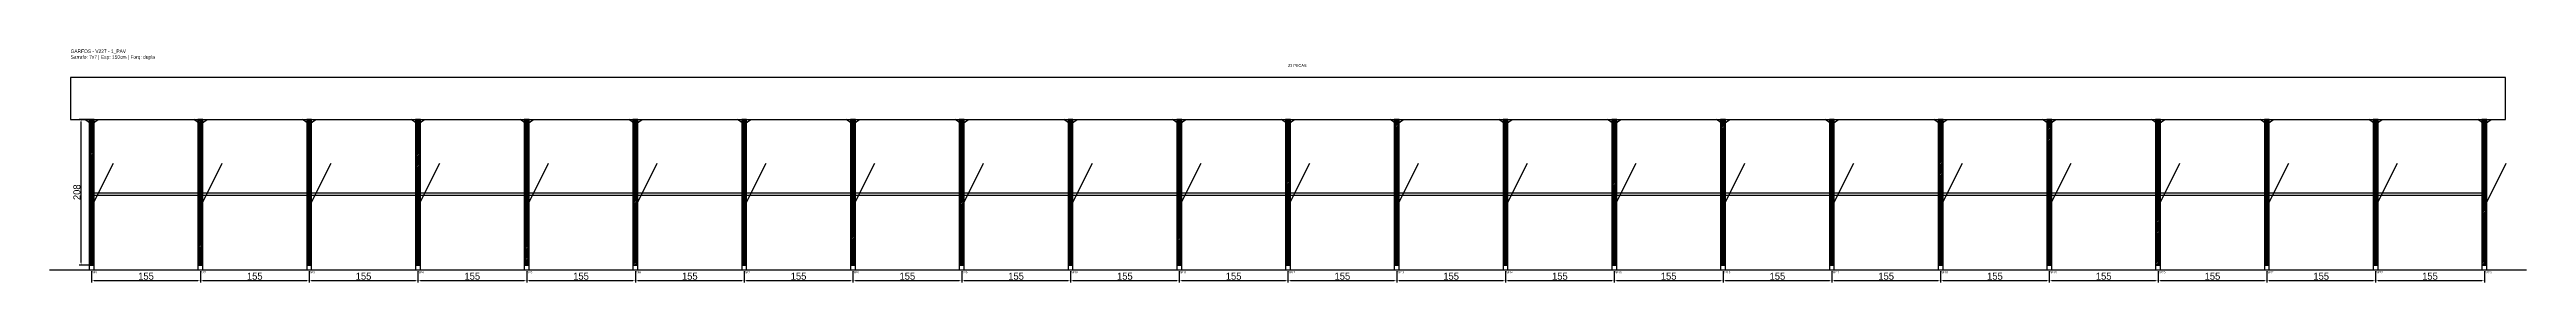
# Model space of a CAD drawing. Header units: metres. Extents: x -30 to 3500, y -25 to 308.
import ezdxf

# ---------------------------------------------------------------- set-up
doc = ezdxf.new("R2010")
doc.units = ezdxf.units.M
for name, color, linetype in [('BARRA_ANCORAGEM', 1, 'Continuous'), ('COTA', 241, 'Continuous'), ('GARFOS OK', 3, 'Continuous'), ('NOME DA VIGA', 6, 'Continuous'), ('SARR_7x7', 40, 'Continuous'), ('TIRAS REESCORAMENTO', 252, 'Continuous'), ('VIGAS', 3, 'Continuous')]:
    doc.layers.add(name, color=color, linetype=linetype)
doc.dimstyles.new('EZ DXF', dxfattribs={"dimtxt": 10, "dimasz": 3.5, "dimexe": 3, "dimexo": 1.5, "dimgap": 1, "dimtad": 1, "dimdec": 1, "dimdsep": 46, "dimcen": 2.5, "dimazin": 3, "dimtfac": 1, "dimtmove": 0, "dimatfit": 3})

msp = doc.modelspace()

# ---------------------------------------------------------------- hatches: boundary and pattern name
at = {"layer": 'COTA'}
h = msp.add_hatch(dxfattribs=at)
h.set_pattern_fill('ANSI31', scale=0.5)
h.paths.add_polyline_path([(26.5, 0), (33.5, 0), (33.5, 208), (26.5, 208)])
h = msp.add_hatch(dxfattribs=at)
h.set_pattern_fill('ANSI31', scale=0.5)
h.paths.add_polyline_path([(181.52, 0), (188.52, 0), (188.52, 208), (181.52, 208)])
h = msp.add_hatch(dxfattribs=at)
h.set_pattern_fill('ANSI31', scale=0.5)
h.paths.add_polyline_path([(336.54, 0), (343.54, 0), (343.54, 208), (336.54, 208)])
h = msp.add_hatch(dxfattribs=at)
h.set_pattern_fill('ANSI31', scale=0.5)
h.paths.add_polyline_path([(491.57, 0), (498.57, 0), (498.57, 208), (491.57, 208)])
h = msp.add_hatch(dxfattribs=at)
h.set_pattern_fill('ANSI31', scale=0.5)
h.paths.add_polyline_path([(646.59, 0), (653.59, 0), (653.59, 208), (646.59, 208)])
h = msp.add_hatch(dxfattribs=at)
h.set_pattern_fill('ANSI31', scale=0.5)
h.paths.add_polyline_path([(801.61, 0), (808.61, 0), (808.61, 208), (801.61, 208)])
h = msp.add_hatch(dxfattribs=at)
h.set_pattern_fill('ANSI31', scale=0.5)
h.paths.add_polyline_path([(956.63, 0), (963.63, 0), (963.63, 208), (956.63, 208)])
h = msp.add_hatch(dxfattribs=at)
h.set_pattern_fill('ANSI31', scale=0.5)
h.paths.add_polyline_path([(1111.65, 0), (1118.65, 0), (1118.65, 208), (1111.65, 208)])
h = msp.add_hatch(dxfattribs=at)
h.set_pattern_fill('ANSI31', scale=0.5)
h.paths.add_polyline_path([(1266.68, 0), (1273.68, 0), (1273.68, 208), (1266.68, 208)])
h = msp.add_hatch(dxfattribs=at)
h.set_pattern_fill('ANSI31', scale=0.5)
h.paths.add_polyline_path([(1421.7, 0), (1428.7, 0), (1428.7, 208), (1421.7, 208)])
h = msp.add_hatch(dxfattribs=at)
h.set_pattern_fill('ANSI31', scale=0.5)
h.paths.add_polyline_path([(1576.72, 0), (1583.72, 0), (1583.72, 208), (1576.72, 208)])
h = msp.add_hatch(dxfattribs=at)
h.set_pattern_fill('ANSI31', scale=0.5)
h.paths.add_polyline_path([(1731.74, 0), (1738.74, 0), (1738.74, 208), (1731.74, 208)])
h = msp.add_hatch(dxfattribs=at)
h.set_pattern_fill('ANSI31', scale=0.5)
h.paths.add_polyline_path([(1886.76, 0), (1893.76, 0), (1893.76, 208), (1886.76, 208)])
h = msp.add_hatch(dxfattribs=at)
h.set_pattern_fill('ANSI31', scale=0.5)
h.paths.add_polyline_path([(2041.79, 0), (2048.79, 0), (2048.79, 208), (2041.79, 208)])
h = msp.add_hatch(dxfattribs=at)
h.set_pattern_fill('ANSI31', scale=0.5)
h.paths.add_polyline_path([(2196.81, 0), (2203.81, 0), (2203.81, 208), (2196.81, 208)])
h = msp.add_hatch(dxfattribs=at)
h.set_pattern_fill('ANSI31', scale=0.5)
h.paths.add_polyline_path([(2351.83, 0), (2358.83, 0), (2358.83, 208), (2351.83, 208)])
h = msp.add_hatch(dxfattribs=at)
h.set_pattern_fill('ANSI31', scale=0.5)
h.paths.add_polyline_path([(2506.85, 0), (2513.85, 0), (2513.85, 208), (2506.85, 208)])
h = msp.add_hatch(dxfattribs=at)
h.set_pattern_fill('ANSI31', scale=0.5)
h.paths.add_polyline_path([(2661.87, 0), (2668.87, 0), (2668.87, 208), (2661.87, 208)])
h = msp.add_hatch(dxfattribs=at)
h.set_pattern_fill('ANSI31', scale=0.5)
h.paths.add_polyline_path([(2816.9, 0), (2823.9, 0), (2823.9, 208), (2816.9, 208)])
h = msp.add_hatch(dxfattribs=at)
h.set_pattern_fill('ANSI31', scale=0.5)
h.paths.add_polyline_path([(2971.92, 0), (2978.92, 0), (2978.92, 208), (2971.92, 208)])
h = msp.add_hatch(dxfattribs=at)
h.set_pattern_fill('ANSI31', scale=0.5)
h.paths.add_polyline_path([(3126.94, 0), (3133.94, 0), (3133.94, 208), (3126.94, 208)])
h = msp.add_hatch(dxfattribs=at)
h.set_pattern_fill('ANSI31', scale=0.5)
h.paths.add_polyline_path([(3281.96, 0), (3288.96, 0), (3288.96, 208), (3281.96, 208)])
h = msp.add_hatch(dxfattribs=at)
h.set_pattern_fill('ANSI31', scale=0.5)
h.paths.add_polyline_path([(3436.98, 0), (3443.98, 0), (3443.98, 208), (3436.98, 208)])

# ---------------------------------------------------------------- linework, layer by layer
at = {"layer": 'BARRA_ANCORAGEM'}
for p, q in [((30, 83.2), (61.2, 145.6)), ((185.02, 83.2), (216.22, 145.6)), ((340.04, 83.2), (371.24, 145.6)), ((495.07, 83.2), (526.27, 145.6)), ((650.09, 83.2), (681.29, 145.6)), ((805.11, 83.2), (836.31, 145.6)), ((960.13, 83.2), (991.33, 145.6)), ((1115.15, 83.2), (1146.35, 145.6)), ((1270.18, 83.2), (1301.38, 145.6)), ((1425.2, 83.2), (1456.4, 145.6)), ((1580.22, 83.2), (1611.42, 145.6)), ((1735.24, 83.2), (1766.44, 145.6)), ((1890.26, 83.2), (1921.46, 145.6)), ((2045.29, 83.2), (2076.49, 145.6)), ((2200.31, 83.2), (2231.51, 145.6)), ((2355.33, 83.2), (2386.53, 145.6)), ((2510.35, 83.2), (2541.55, 145.6)), ((2665.37, 83.2), (2696.57, 145.6)), ((2820.4, 83.2), (2851.6, 145.6)), ((2975.42, 83.2), (3006.62, 145.6)), ((3130.44, 83.2), (3161.64, 145.6)), ((3285.46, 83.2), (3316.66, 145.6)), ((3440.48, 83.2), (3471.68, 145.6))]:
    msp.add_line(p, q, dxfattribs=at)
at = {"layer": 'GARFOS OK'}
for p, q in [((30, 201), (20.5, 208)), ((20.5, 208), (39.5, 208)), ((30, 201), (39.5, 208)), ((185.02, 201), (175.52, 208)), ((175.52, 208), (194.52, 208)), ((185.02, 201), (194.52, 208)), ((340.04, 201), (330.54, 208)), ((330.54, 208), (349.54, 208)), ((340.04, 201), (349.54, 208)), ((495.07, 201), (485.57, 208)), ((485.57, 208), (504.57, 208)), ((495.07, 201), (504.57, 208)), ((650.09, 201), (640.59, 208)), ((640.59, 208), (659.59, 208)), ((650.09, 201), (659.59, 208)), ((805.11, 201), (795.61, 208)), ((795.61, 208), (814.61, 208)), ((805.11, 201), (814.61, 208)), ((960.13, 201), (950.63, 208)), ((950.63, 208), (969.63, 208)), ((960.13, 201), (969.63, 208)), ((1115.15, 201), (1105.65, 208)), ((1105.65, 208), (1124.65, 208)), ((1115.15, 201), (1124.65, 208)), ((1270.18, 201), (1260.68, 208)), ((1260.68, 208), (1279.68, 208)), ((1270.18, 201), (1279.68, 208)), ((1425.2, 201), (1415.7, 208)), ((1415.7, 208), (1434.7, 208)), ((1425.2, 201), (1434.7, 208)), ((1580.22, 201), (1570.72, 208)), ((1570.72, 208), (1589.72, 208)), ((1580.22, 201), (1589.72, 208)), ((1735.24, 201), (1725.74, 208)), ((1725.74, 208), (1744.74, 208)), ((1735.24, 201), (1744.74, 208)), ((1890.26, 201), (1880.76, 208)), ((1880.76, 208), (1899.76, 208)), ((1890.26, 201), (1899.76, 208)), ((2045.29, 201), (2035.79, 208)), ((2035.79, 208), (2054.79, 208)), ((2045.29, 201), (2054.79, 208)), ((2200.31, 201), (2190.81, 208)), ((2190.81, 208), (2209.81, 208)), ((2200.31, 201), (2209.81, 208)), ((2355.33, 201), (2345.83, 208)), ((2345.83, 208), (2364.83, 208)), ((2355.33, 201), (2364.83, 208)), ((2510.35, 201), (2500.85, 208)), ((2500.85, 208), (2519.85, 208)), ((2510.35, 201), (2519.85, 208)), ((2665.37, 201), (2655.87, 208)), ((2655.87, 208), (2674.87, 208)), ((2665.37, 201), (2674.87, 208)), ((2820.4, 201), (2810.9, 208)), ((2810.9, 208), (2829.9, 208)), ((2820.4, 201), (2829.9, 208)), ((2975.42, 201), (2965.92, 208)), ((2965.92, 208), (2984.92, 208)), ((2975.42, 201), (2984.92, 208)), ((3130.44, 201), (3120.94, 208)), ((3120.94, 208), (3139.94, 208)), ((3130.44, 201), (3139.94, 208)), ((3285.46, 201), (3275.96, 208)), ((3275.96, 208), (3294.96, 208)), ((3285.46, 201), (3294.96, 208)), ((3440.48, 201), (3430.98, 208)), ((3430.98, 208), (3449.98, 208)), ((3440.48, 201), (3449.98, 208))]:
    msp.add_line(p, q, dxfattribs=at)
at = {"layer": 'GARFOS OK', "linetype": 'CONTINUOUS'}
msp.add_line((-30, -7), (3500.48, -7), dxfattribs=at)
at = {"layer": 'GARFOS OK'}
for points in [[(26.5, 0), (33.5, 0), (33.5, 208), (26.5, 208), (26.5, 0)], [(181.52, 0), (188.52, 0), (188.52, 208), (181.52, 208), (181.52, 0)], [(336.54, 0), (343.54, 0), (343.54, 208), (336.54, 208), (336.54, 0)], [(491.57, 0), (498.57, 0), (498.57, 208), (491.57, 208), (491.57, 0)], [(646.59, 0), (653.59, 0), (653.59, 208), (646.59, 208), (646.59, 0)], [(801.61, 0), (808.61, 0), (808.61, 208), (801.61, 208), (801.61, 0)], [(956.63, 0), (963.63, 0), (963.63, 208), (956.63, 208), (956.63, 0)], [(1111.65, 0), (1118.65, 0), (1118.65, 208), (1111.65, 208), (1111.65, 0)], [(1266.68, 0), (1273.68, 0), (1273.68, 208), (1266.68, 208), (1266.68, 0)], [(1421.7, 0), (1428.7, 0), (1428.7, 208), (1421.7, 208), (1421.7, 0)], [(1576.72, 0), (1583.72, 0), (1583.72, 208), (1576.72, 208), (1576.72, 0)], [(1731.74, 0), (1738.74, 0), (1738.74, 208), (1731.74, 208), (1731.74, 0)], [(1886.76, 0), (1893.76, 0), (1893.76, 208), (1886.76, 208), (1886.76, 0)], [(2041.79, 0), (2048.79, 0), (2048.79, 208), (2041.79, 208), (2041.79, 0)], [(2196.81, 0), (2203.81, 0), (2203.81, 208), (2196.81, 208), (2196.81, 0)], [(2351.83, 0), (2358.83, 0), (2358.83, 208), (2351.83, 208), (2351.83, 0)], [(2506.85, 0), (2513.85, 0), (2513.85, 208), (2506.85, 208), (2506.85, 0)], [(2661.87, 0), (2668.87, 0), (2668.87, 208), (2661.87, 208), (2661.87, 0)], [(2816.9, 0), (2823.9, 0), (2823.9, 208), (2816.9, 208), (2816.9, 0)], [(2971.92, 0), (2978.92, 0), (2978.92, 208), (2971.92, 208), (2971.92, 0)], [(3126.94, 0), (3133.94, 0), (3133.94, 208), (3126.94, 208), (3126.94, 0)], [(3281.96, 0), (3288.96, 0), (3288.96, 208), (3281.96, 208), (3281.96, 0)], [(3436.98, 0), (3443.98, 0), (3443.98, 208), (3436.98, 208), (3436.98, 0)]]:
    msp.add_lwpolyline(points, dxfattribs=at)
at = {"layer": 'SARR_7x7'}
for points in [[(26.5, -7), (33.5, -7), (33.5, 0), (26.5, 0), (26.5, -7)], [(181.52, -7), (188.52, -7), (188.52, 0), (181.52, 0), (181.52, -7)], [(336.54, -7), (343.54, -7), (343.54, 0), (336.54, 0), (336.54, -7)], [(491.57, -7), (498.57, -7), (498.57, 0), (491.57, 0), (491.57, -7)], [(646.59, -7), (653.59, -7), (653.59, 0), (646.59, 0), (646.59, -7)], [(801.61, -7), (808.61, -7), (808.61, 0), (801.61, 0), (801.61, -7)], [(956.63, -7), (963.63, -7), (963.63, 0), (956.63, 0), (956.63, -7)], [(1111.65, -7), (1118.65, -7), (1118.65, 0), (1111.65, 0), (1111.65, -7)], [(1266.68, -7), (1273.68, -7), (1273.68, 0), (1266.68, 0), (1266.68, -7)], [(1421.7, -7), (1428.7, -7), (1428.7, 0), (1421.7, 0), (1421.7, -7)], [(1576.72, -7), (1583.72, -7), (1583.72, 0), (1576.72, 0), (1576.72, -7)], [(1731.74, -7), (1738.74, -7), (1738.74, 0), (1731.74, 0), (1731.74, -7)], [(1886.76, -7), (1893.76, -7), (1893.76, 0), (1886.76, 0), (1886.76, -7)], [(2041.79, -7), (2048.79, -7), (2048.79, 0), (2041.79, 0), (2041.79, -7)], [(2196.81, -7), (2203.81, -7), (2203.81, 0), (2196.81, 0), (2196.81, -7)], [(2351.83, -7), (2358.83, -7), (2358.83, 0), (2351.83, 0), (2351.83, -7)], [(2506.85, -7), (2513.85, -7), (2513.85, 0), (2506.85, 0), (2506.85, -7)], [(2661.87, -7), (2668.87, -7), (2668.87, 0), (2661.87, 0), (2661.87, -7)], [(2816.9, -7), (2823.9, -7), (2823.9, 0), (2816.9, 0), (2816.9, -7)], [(2971.92, -7), (2978.92, -7), (2978.92, 0), (2971.92, 0), (2971.92, -7)], [(3126.94, -7), (3133.94, -7), (3133.94, 0), (3126.94, 0), (3126.94, -7)], [(3281.96, -7), (3288.96, -7), (3288.96, 0), (3281.96, 0), (3281.96, -7)], [(3436.98, -7), (3443.98, -7), (3443.98, 0), (3436.98, 0), (3436.98, -7)]]:
    msp.add_lwpolyline(points, dxfattribs=at)
at = {"layer": 'TIRAS REESCORAMENTO'}
for points in [[(30, 100), (185.02, 100), (185.02, 102.5), (30, 102.5), (30, 100)], [(185.02, 100), (340.04, 100), (340.04, 102.5), (185.02, 102.5), (185.02, 100)], [(340.04, 100), (495.07, 100), (495.07, 102.5), (340.04, 102.5), (340.04, 100)], [(495.07, 100), (650.09, 100), (650.09, 102.5), (495.07, 102.5), (495.07, 100)], [(650.09, 100), (805.11, 100), (805.11, 102.5), (650.09, 102.5), (650.09, 100)], [(805.11, 100), (960.13, 100), (960.13, 102.5), (805.11, 102.5), (805.11, 100)], [(960.13, 100), (1115.15, 100), (1115.15, 102.5), (960.13, 102.5), (960.13, 100)], [(1115.15, 100), (1270.18, 100), (1270.18, 102.5), (1115.15, 102.5), (1115.15, 100)], [(1270.18, 100), (1425.2, 100), (1425.2, 102.5), (1270.18, 102.5), (1270.18, 100)], [(1425.2, 100), (1580.22, 100), (1580.22, 102.5), (1425.2, 102.5), (1425.2, 100)], [(1580.22, 100), (1735.24, 100), (1735.24, 102.5), (1580.22, 102.5), (1580.22, 100)], [(1735.24, 100), (1890.26, 100), (1890.26, 102.5), (1735.24, 102.5), (1735.24, 100)], [(1890.26, 100), (2045.29, 100), (2045.29, 102.5), (1890.26, 102.5), (1890.26, 100)], [(2045.29, 100), (2200.31, 100), (2200.31, 102.5), (2045.29, 102.5), (2045.29, 100)], [(2200.31, 100), (2355.33, 100), (2355.33, 102.5), (2200.31, 102.5), (2200.31, 100)], [(2355.33, 100), (2510.35, 100), (2510.35, 102.5), (2355.33, 102.5), (2355.33, 100)], [(2510.35, 100), (2665.37, 100), (2665.37, 102.5), (2510.35, 102.5), (2510.35, 100)], [(2665.37, 100), (2820.4, 100), (2820.4, 102.5), (2665.37, 102.5), (2665.37, 100)], [(2820.4, 100), (2975.42, 100), (2975.42, 102.5), (2820.4, 102.5), (2820.4, 100)], [(2975.42, 100), (3130.44, 100), (3130.44, 102.5), (2975.42, 102.5), (2975.42, 100)], [(3130.44, 100), (3285.46, 100), (3285.46, 102.5), (3130.44, 102.5), (3130.44, 100)], [(3285.46, 100), (3440.48, 100), (3440.48, 102.5), (3285.46, 102.5), (3285.46, 100)]]:
    msp.add_lwpolyline(points, dxfattribs=at)
at = {"layer": 'VIGAS'}
msp.add_lwpolyline([(0, 208), (3470.48, 208), (3470.48, 268), (0, 268), (0, 208)], dxfattribs=at)

# ---------------------------------------------------------------- texts
at = {"layer": 'NOME DA VIGA'}
for s, height, p in [('23 PECAS', 4, (1735.24, 283)), ('GF1', 3, (30, -12)), ('GF2', 3, (185.02, -12)), ('GF3', 3, (340.04, -12)), ('GF4', 3, (495.07, -12)), ('GF5', 3, (650.09, -12)), ('GF6', 3, (805.11, -12)), ('GF7', 3, (960.13, -12)), ('GF8', 3, (1115.15, -12)), ('GF9', 3, (1270.18, -12)), ('GF10', 3, (1425.2, -12)), ('GF11', 3, (1580.22, -12)), ('GF12', 3, (1735.24, -12)), ('GF13', 3, (1890.26, -12)), ('GF14', 3, (2045.29, -12)), ('GF15', 3, (2200.31, -12)), ('GF16', 3, (2355.33, -12)), ('GF17', 3, (2510.35, -12)), ('GF18', 3, (2665.37, -12)), ('GF19', 3, (2820.4, -12)), ('GF20', 3, (2975.42, -12)), ('GF21', 3, (3130.44, -12)), ('GF22', 3, (3285.46, -12)), ('GF23', 3, (3440.48, -12))]:
    msp.add_text(s, height=height, dxfattribs=at).set_placement(p)
at = {"layer": 'NOME DA VIGA', "insert": (0, 293), "char_height": 5, "attachment_point": 7}
msp.add_mtext('GARFOS - V227 - 1_PAV\\PSarrafo: 7x7 | Esp: 150cm | Forq: dupla', dxfattribs=at)

# ---------------------------------------------------------------- dimensions: what is measured, and where the dimension line sits
at = {"layer": 'COTA'}
msp.add_linear_dim(base=(15, 0), p1=(30, 0), p2=(30, 208), angle=90, dimstyle='EZ DXF', dxfattribs=at).render()
for base, p1, p2 in [((30, -22), (30, -7), (185.02, -7)), ((185.02, -22), (185.02, -7), (340.04, -7)), ((340.04, -22), (340.04, -7), (495.07, -7)), ((495.07, -22), (495.07, -7), (650.09, -7)), ((650.09, -22), (650.09, -7), (805.11, -7)), ((805.11, -22), (805.11, -7), (960.13, -7)), ((960.13, -22), (960.13, -7), (1115.15, -7)), ((1115.15, -22), (1115.15, -7), (1270.18, -7)), ((1270.18, -22), (1270.18, -7), (1425.2, -7)), ((1425.2, -22), (1425.2, -7), (1580.22, -7)), ((1580.22, -22), (1580.22, -7), (1735.24, -7)), ((1735.24, -22), (1735.24, -7), (1890.26, -7)), ((1890.26, -22), (1890.26, -7), (2045.29, -7)), ((2045.29, -22), (2045.29, -7), (2200.31, -7)), ((2200.31, -22), (2200.31, -7), (2355.33, -7)), ((2355.33, -22), (2355.33, -7), (2510.35, -7)), ((2510.35, -22), (2510.35, -7), (2665.37, -7)), ((2665.37, -22), (2665.37, -7), (2820.4, -7)), ((2820.4, -22), (2820.4, -7), (2975.42, -7)), ((2975.42, -22), (2975.42, -7), (3130.44, -7)), ((3130.44, -22), (3130.44, -7), (3285.46, -7)), ((3285.46, -22), (3285.46, -7), (3440.48, -7))]:
    msp.add_linear_dim(base=base, p1=p1, p2=p2, dimstyle='EZ DXF', dxfattribs=at).render()

doc.saveas('drawing.dxf')
